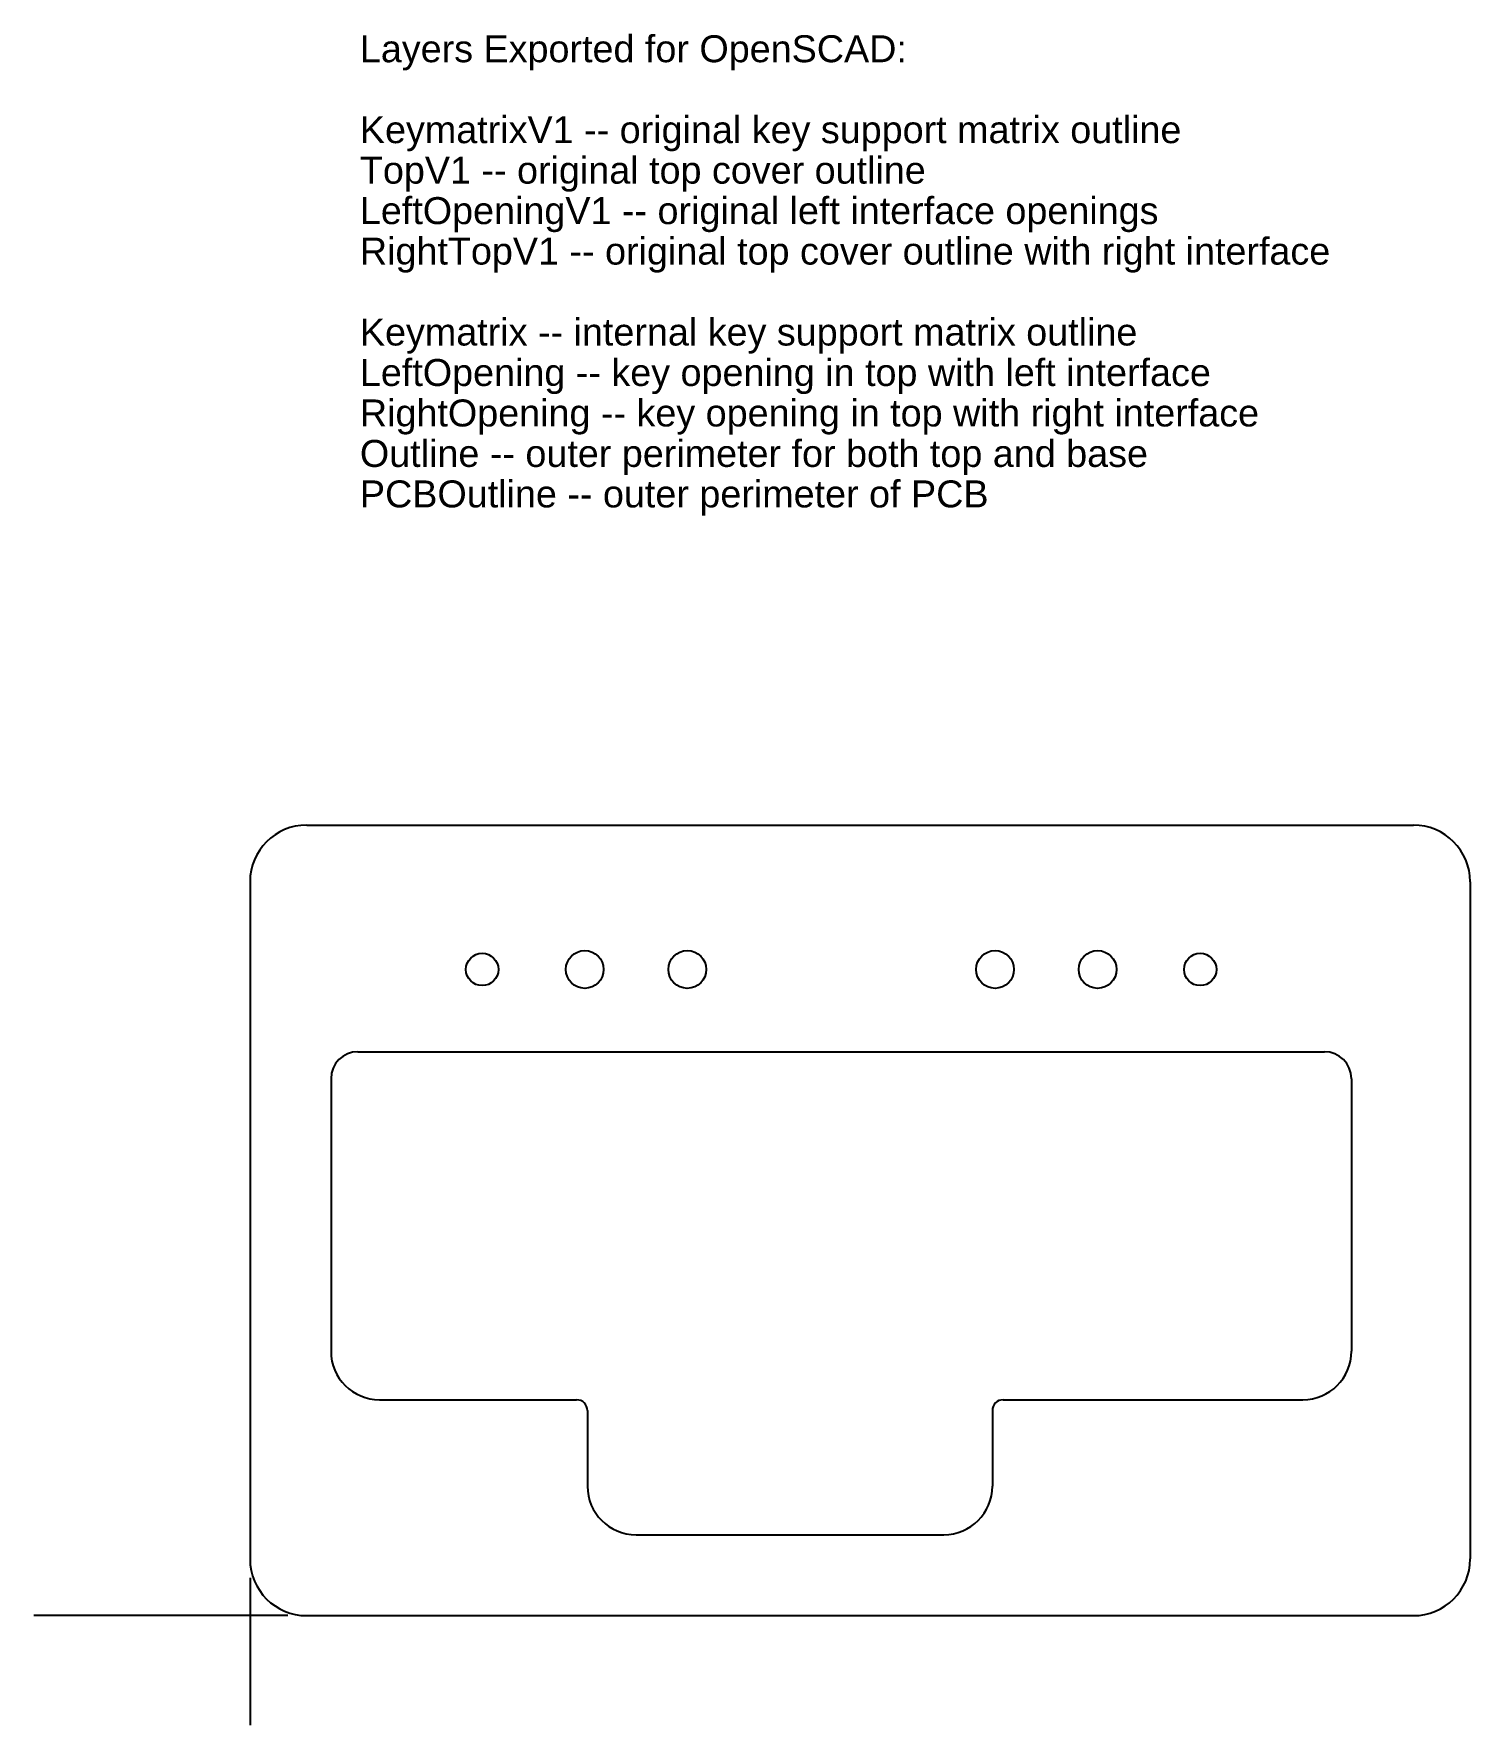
# Model space of a CAD drawing. Header units: inches. Extents: x -40 to 621, y -20 to 323.
# Drawn here: x -40 to 226, y -20.3 to 293.1 of the extents above; entities that cross this region are included whole.
import ezdxf

# ---------------------------------------------------------------- set-up
doc = ezdxf.new("R2010")
doc.units = ezdxf.units.IN
doc.header["$MEASUREMENT"] = 0
for name, color, linetype in [('LeftOpening', 7, 'Continuous'), ('Outline', 7, 'Continuous'), ('RightOpening', 7, 'Continuous')]:
    doc.layers.add(name, color=color, linetype=linetype)
doc.styles.get("Standard").update_dxf_attribs({"font": 'arial.ttf'})

msp = doc.modelspace()

# ---------------------------------------------------------------- texts
for s, p in [('Layers Exported for OpenSCAD:', (20.35, 287.88)), ('KeymatrixV1 -- original key support matrix outline', (20.35, 272.88)), ('TopV1 -- original top cover outline', (20.35, 265.38)), ('LeftOpeningV1 -- original left interface openings', (20.35, 257.88)), ('RightTopV1 -- original top cover outline with right interface', (20.35, 250.38)), ('Keymatrix -- internal key support matrix outline', (20.35, 235.38)), ('LeftOpening -- key opening in top with left interface', (20.35, 227.88)), ('RightOpening -- key opening in top with right interface', (20.35, 220.38)), ('Outline -- outer perimeter for both top and base', (20.35, 212.88)), ('PCBOutline -- outer perimeter of PCB', (20.35, 205.38))]:
    msp.add_text(s, height=5).set_placement(p)

# ---------------------------------------------------------------- linework, layer by layer
for p, q in [((0, 7), (0, -20.3)), ((7, 0), (-40.04, 0))]:
    msp.add_line(p, q)
at = {"layer": 'LeftOpening'}
for p, q in [((20, 104.5), (199, 104.5)), ((15, 99.5), (15, 49)), ((204, 99.5), (204, 49)), ((24, 40), (60.5, 40)), ((62.5, 38), (62.5, 24)), ((137.5, 38), (137.5, 24)), ((139.5, 40), (195, 40)), ((71.5, 15), (128.5, 15))]:
    msp.add_line(p, q, dxfattribs=at)
for centre, radius in [((43, 119.75), 3), ((62, 119.75), 3.5), ((81, 119.75), 3.5)]:
    msp.add_circle(centre, radius, dxfattribs=at)
for centre, radius, start, end in [((20, 99.5), 5, 90, 180), ((199, 99.5), 5, 0, 90), ((24, 49), 9, 180, 270), ((195, 49), 9, 270, 0), ((60.5, 38), 2, 0, 90), ((139.5, 38), 2, 90, 180), ((71.5, 24), 9, 180, 270), ((128.5, 24), 9, 270, 0)]:
    msp.add_arc(centre, radius, start, end, dxfattribs=at)
at = {"layer": 'Outline'}
for p, q in [((10.5, 146.5), (215.5, 146.5)), ((0, 136), (0, 10.5)), ((226, 136), (226, 10.5)), ((10.5, 0), (215.5, 0))]:
    msp.add_line(p, q, dxfattribs=at)
for centre, start, end in [((10.5, 136), 90, 180), ((215.5, 136), 0, 90), ((10.5, 10.5), 180, 270), ((215.5, 10.5), 270, 0)]:
    msp.add_arc(centre, 10.5, start, end, dxfattribs=at)
at = {"layer": 'RightOpening'}
for p, q in [((20, 104.5), (199, 104.5)), ((15, 99.5), (15, 49)), ((204, 99.5), (204, 49)), ((24, 40), (60.5, 40)), ((62.5, 38), (62.5, 24)), ((137.5, 38), (137.5, 24)), ((139.5, 40), (195, 40)), ((71.5, 15), (128.5, 15))]:
    msp.add_line(p, q, dxfattribs=at)
for centre, radius in [((138, 119.75), 3.5), ((157, 119.75), 3.5), ((176, 119.75), 3)]:
    msp.add_circle(centre, radius, dxfattribs=at)
for centre, radius, start, end in [((20, 99.5), 5, 90, 180), ((199, 99.5), 5, 0, 90), ((24, 49), 9, 180, 270), ((195, 49), 9, 270, 0), ((60.5, 38), 2, 0, 90), ((139.5, 38), 2, 90, 180), ((71.5, 24), 9, 180, 270), ((128.5, 24), 9, 270, 0)]:
    msp.add_arc(centre, radius, start, end, dxfattribs=at)

msp.set_redraw_order([(e.dxf.handle, doc.entitydb.next_handle()) for e in msp.query("TEXT MTEXT ATTDEF DIMENSION ARC_DIMENSION")])  # texts and dimensions are drawn at this point

doc.saveas('drawing.dxf')
